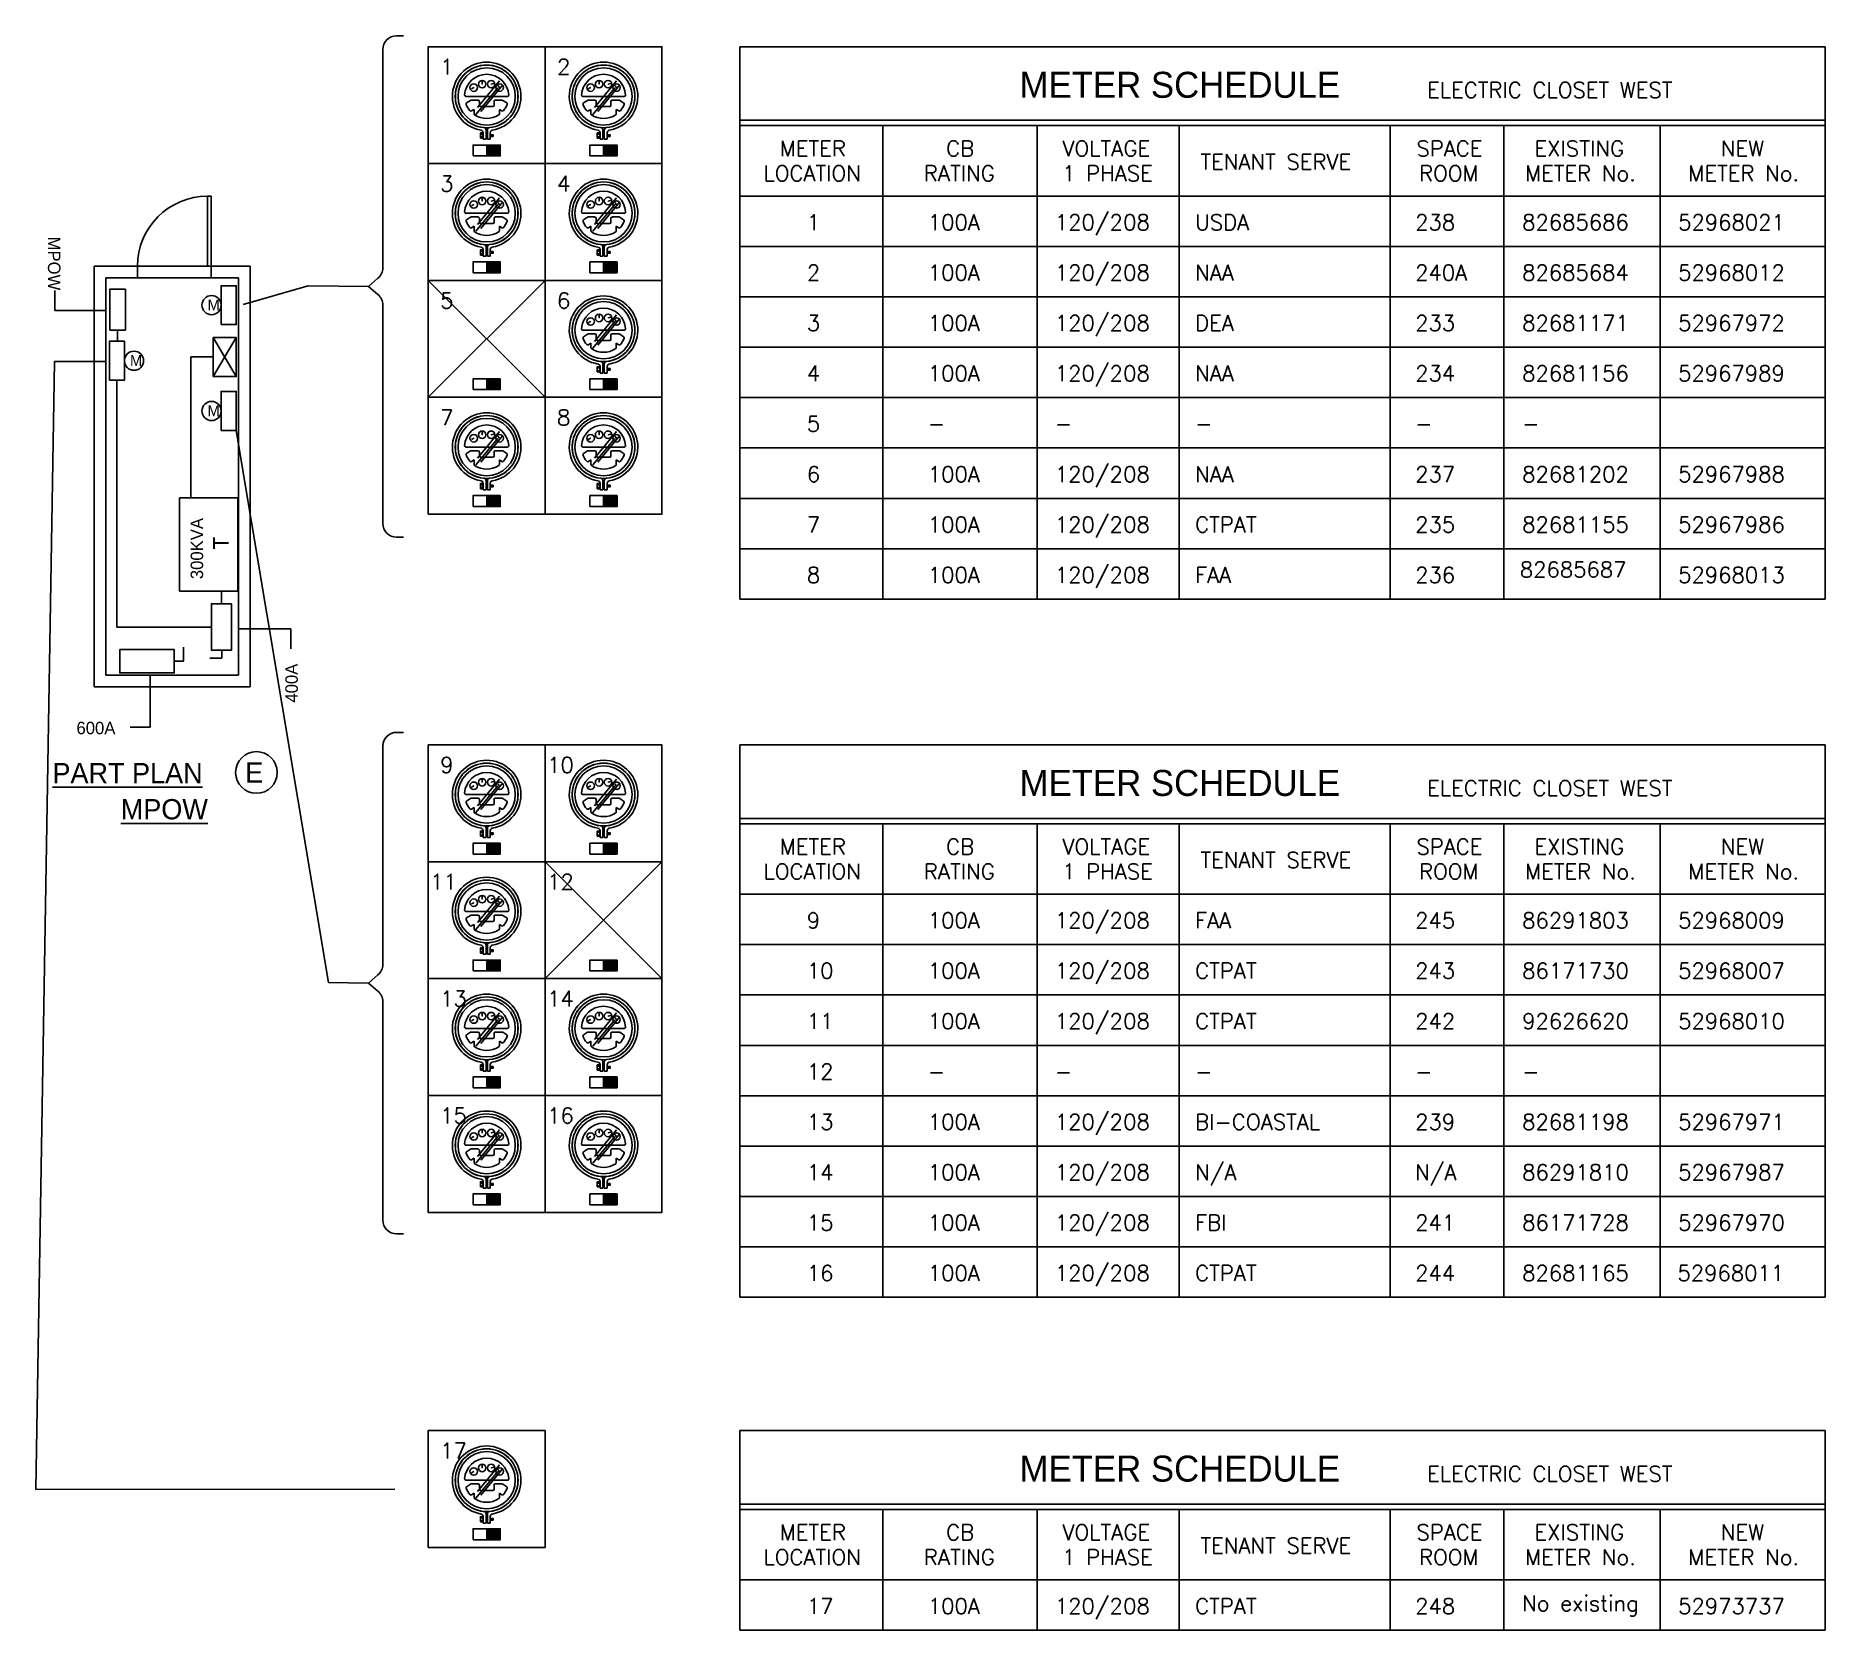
# Model space of a CAD drawing. Header units: inches. Extents: x 6906 to 14988, y -851 to 13048.
# Drawn here: x 11391 to 13229, y 3207 to 4845 of the extents above; entities that cross this region are included whole.
import ezdxf
from ezdxf.enums import TextEntityAlignment as Align

# ---------------------------------------------------------------- set-up
doc = ezdxf.new("R2010")
doc.units = ezdxf.units.IN
doc.header["$MEASUREMENT"] = 0
for name, color, linetype in [('E-EQUIP', 2, 'Continuous'), ('E-OUTLET', 6, 'Continuous'), ('E-TEXT', 7, 'Continuous')]:
    doc.layers.add(name, color=color, linetype=linetype)
doc.styles.add('ROMANS', font='ROMANS', dxfattribs={"height": 4})
doc.styles.add('SASBO', font='SASBO', dxfattribs={"height": 3})
doc.dimstyles.get("Standard").update_dxf_attribs({"dimtxt": 0.18, "dimasz": 0.18, "dimexe": 0.18, "dimexo": 0.0625, "dimgap": 0.09, "dimtad": 0, "dimtih": 1, "dimtoh": 1, "dimdec": 4, "dimzin": 0, "dimdsep": 46, "dimtxsty": 'Standard', "dimcen": 0.09, "dimadec": 0, "dimazin": 0, "dimtfac": 1, "dimtdec": 4, "dimtofl": 0, "dimtmove": 0, "dimatfit": 3, "dimfxl": 0, "dimtolj": 1, "dimtzin": 0, "dimarcsym": 0})

msp = doc.modelspace()

# ---------------------------------------------------------------- texts
at = {"style": 'ROMANS'}
for s, p in [('ELECTRIC CLOSET WEST', (12820, 4780.9)), ('TENANT SERVE', (12587.1, 4707.1)), ('ELECTRIC CLOSET WEST', (12820, 4063.7)), ('TENANT SERVE', (12587.1, 3989.9)), ('ELECTRIC CLOSET WEST', (12820, 3359.3)), ('TENANT SERVE', (12587.1, 3285.5))]:
    msp.add_text(s, height=16, dxfattribs=at).set_placement(p)
for s, p in [('METER', (12189.1, 4720.8)), ('CB', (12340.2, 4720.8)), ('VOLTAGE', (12490.5, 4720.8)), ('SPACE', (12843, 4720.8)), ('EXISTING', (12976.5, 4720.8)), ('NEW', (13144.2, 4720.8)), ('LOCATION', (12188.4, 4695.3)), ('RATING', (12339.5, 4695.3)), ('1 PHASE', (12491.7, 4695.3)), ('ROOM', (12842.3, 4695.3)), ('METER No.', (12977.8, 4695.3)), ('METER No.', (13145.4, 4695.3)), ('METER', (12189.1, 4003.6)), ('CB', (12340.2, 4003.6)), ('VOLTAGE', (12490.5, 4003.6)), ('SPACE', (12843, 4003.6)), ('EXISTING', (12976.5, 4003.6)), ('NEW', (13144.2, 4003.6)), ('LOCATION', (12188.4, 3978.1)), ('RATING', (12339.5, 3978.1)), ('1 PHASE', (12491.7, 3978.1)), ('ROOM', (12842.3, 3978.1)), ('METER No.', (12977.8, 3978.1)), ('METER No.', (13145.4, 3978.1)), ('METER', (12189.1, 3299.2)), ('CB', (12340.2, 3299.2)), ('VOLTAGE', (12490.5, 3299.2)), ('SPACE', (12843, 3299.2)), ('EXISTING', (12976.5, 3299.2)), ('NEW', (13144.2, 3299.2)), ('LOCATION', (12188.4, 3273.7)), ('RATING', (12339.5, 3273.7)), ('1 PHASE', (12491.7, 3273.7)), ('ROOM', (12842.3, 3273.7)), ('METER No.', (12977.8, 3273.7)), ('METER No.', (13145.4, 3273.7)), ('No existing', (12977.8, 3226.3))]:
    msp.add_text(s, height=16, dxfattribs=at).set_placement(p, align=Align.CENTER)
at = {"layer": 'E-TEXT', "style": 'ROMANS'}
for s, p in [('1', (11806, 4804.7)), ('2', (11926.1, 4804.7)), ('3', (11806, 4684.7)), ('4', (11926.1, 4684.7)), ('1', (12182.9, 4645)), ('100A', (12307.2, 4645)), ('120/208', (12437.7, 4645)), ('USDA', (12581.9, 4645)), ('238', (12807.9, 4645)), ('82685686', (12917.8, 4645)), ('52968021', (13078.1, 4645)), ('2', (12182.9, 4593.3)), ('100A', (12307.2, 4593.3)), ('120/208', (12437.7, 4593.3)), ('NAA', (12581.9, 4593.3)), ('240A', (12807.9, 4593.3)), ('82685684', (12917.8, 4593.3)), ('52968012', (13078.1, 4593.3)), ('5', (11806, 4564.6)), ('6', (11926.1, 4564.6)), ('120/208', (12437.7, 4541.5)), ('3', (12182.9, 4541.5)), ('100A', (12307.2, 4541.5)), ('DEA', (12581.9, 4541.5)), ('233', (12807.9, 4541.5)), ('82681171', (12917.8, 4541.5)), ('52967972', (13078.1, 4541.5)), ('4', (12182.9, 4489.8)), ('100A', (12307.2, 4489.8)), ('120/208', (12437.7, 4489.8)), ('NAA', (12581.9, 4489.8)), ('234', (12807.9, 4489.8)), ('82681156', (12917.8, 4489.8)), ('52967989', (13078.1, 4489.8)), ('7', (11806, 4444.5)), ('8', (11926.1, 4444.5)), ('5', (12182.9, 4438)), ('-', (12307.2, 4438)), ('-', (12437.7, 4438)), ('-', (12581.9, 4438)), ('-', (12807.9, 4438)), ('-', (12917.8, 4438)), ('6', (12182.9, 4386.2)), ('100A', (12307.2, 4386.2)), ('120/208', (12437.7, 4386.2)), ('NAA', (12581.9, 4386.2)), ('237', (12807.9, 4386.2)), ('82681202', (12917.8, 4386.2)), ('52967988', (13078.1, 4386.2)), ('7', (12182.9, 4334.5)), ('100A', (12307.2, 4334.5)), ('120/208', (12437.7, 4334.5)), ('CTPAT', (12581.9, 4334.5)), ('235', (12807.9, 4334.5)), ('82681155', (12917.8, 4334.5)), ('52967986', (13078.1, 4334.5)), ('82685687', (12915.3, 4288.3)), ('8', (12182.9, 4282.7)), ('100A', (12307.2, 4282.7)), ('120/208', (12437.7, 4282.7)), ('FAA', (12581.9, 4282.7)), ('236', (12807.9, 4282.7)), ('52968013', (13078.1, 4282.7)), ('9', (11806, 4087.5)), ('10', (11915.9, 4087.5)), ('11', (11795.8, 3967.5)), ('12', (11915.9, 3967.5)), ('9', (12182.9, 3927.8)), ('100A', (12307.2, 3927.8)), ('120/208', (12437.7, 3927.8)), ('FAA', (12581.9, 3927.8)), ('245', (12807.9, 3927.8)), ('86291803', (12917.8, 3927.8)), ('52968009', (13078.1, 3927.8)), ('10', (12182.9, 3876.1)), ('100A', (12307.2, 3876.1)), ('120/208', (12437.7, 3876.1)), ('CTPAT', (12581.9, 3876.1)), ('243', (12807.9, 3876.1)), ('86171730', (12917.8, 3876.1)), ('52968007', (13078.1, 3876.1)), ('13', (11806, 3847.4)), ('14', (11915.9, 3847.4)), ('120/208', (12437.7, 3824.3)), ('11', (12182.9, 3824.3)), ('100A', (12307.2, 3824.3)), ('CTPAT', (12581.9, 3824.3)), ('242', (12807.9, 3824.3)), ('92626620', (12917.8, 3824.3)), ('52968010', (13078.1, 3824.3)), ('12', (12182.9, 3772.5)), ('-', (12307.2, 3772.5)), ('-', (12437.7, 3772.5)), ('-', (12581.9, 3772.5)), ('-', (12807.9, 3772.5)), ('-', (12917.8, 3772.5)), ('15', (11806, 3727.3)), ('16', (11915.9, 3727.3)), ('13', (12182.9, 3720.8)), ('100A', (12307.2, 3720.8)), ('120/208', (12437.7, 3720.8)), ('BI-COASTAL', (12581.9, 3720.8)), ('239', (12807.9, 3720.8)), ('82681198', (12917.8, 3720.8)), ('52967971', (13078.1, 3720.8)), ('14', (12182.9, 3669)), ('100A', (12307.2, 3669)), ('120/208', (12437.7, 3669)), ('N/A', (12581.9, 3669)), ('N/A', (12807.9, 3669)), ('86291810', (12917.8, 3669)), ('52967987', (13078.1, 3669)), ('15', (12182.9, 3617.3)), ('100A', (12307.2, 3617.3)), ('120/208', (12437.7, 3617.3)), ('FBI', (12581.9, 3617.3)), ('241', (12807.9, 3617.3)), ('86171728', (12917.8, 3617.3)), ('52967970', (13078.1, 3617.3)), ('16', (12182.9, 3565.5)), ('100A', (12307.2, 3565.5)), ('120/208', (12437.7, 3565.5)), ('CTPAT', (12581.9, 3565.5)), ('244', (12807.9, 3565.5)), ('82681165', (12917.8, 3565.5)), ('52968011', (13077.2, 3565.5)), ('17', (11806, 3383.1)), ('17', (12182.9, 3223.4)), ('100A', (12307.2, 3223.4)), ('120/208', (12437.7, 3223.4)), ('CTPAT', (12581.9, 3223.4)), ('248', (12807.9, 3223.4)), ('52973737', (13078.1, 3223.4))]:
    msp.add_text(s, height=16, dxfattribs=at).set_placement(p)
at = {"layer": 'E-TEXT', "color": 6, "style": 'SASBO'}
for s, height, p in [('METER SCHEDULE', 26.703, (12401.4, 4780.9)), ('%%UPART PLAN', 20.769, (11407.7, 4076.8)), ('E', 20.8, (11605.8, 4077.3)), ('METER SCHEDULE', 26.703, (12401.4, 4063.7)), ('%%UMPOW', 20.77, (11477.9, 4039.7)), ('METER SCHEDULE', 26.703, (12401.4, 3359.3))]:
    msp.add_text(s, height=height, dxfattribs=at).set_placement(p)
at = {"layer": 'E-TEXT'}
for s, height, rotation, p in [('MPOW', 12.8, 270, (11403.1, 4638.3)), ('300KVA', 12.8, 90, (11562.5, 4286.4)), ('T', 16, 90, (11588.8, 4316.9)), ('400A', 12.8, 90, (11659.8, 4159.6))]:
    msp.add_text(s, height=height, rotation=rotation, dxfattribs=at).set_placement(p)
for s, height, p in [('M', 11.2, (11567.1, 4562.5)), ('M', 11.2, (11487.4, 4505.4)), ('M', 11.2, (11567.1, 4453.8)), ('600A', 12.8, (11432.4, 4127.1))]:
    msp.add_text(s, height=height, dxfattribs=at).set_placement(p)

# ---------------------------------------------------------------- blocks, each defined once
blk = doc.blocks.new('C')
at = {"layer": 'E-OUTLET'}
for p, q in [((10.27, 91.72), (12.9, 91.72)), ((5.27, 6.79), (5.27, 86.72)), ((3.51, 2.98), (0, 0)), ((3.51, -2.98), (0, 0)), ((5.27, -6.79), (5.27, -86.72)), ((10.27, -91.72), (12.9, -91.72))]:
    blk.add_line(p, q, dxfattribs=at)
for centre, start, end in [((10.27, 86.72), 90, 180), ((0.27, 6.79), 310.35152, 0), ((0.27, -6.79), 0, 49.64848), ((10.27, -86.72), 180, 270)]:
    blk.add_arc(centre, 5, start, end, dxfattribs=at)
blk = doc.blocks.new('METER')
at = {"layer": 'E-EQUIP', "color": 4}
for p, q in [((10060.2, 8935.5), (10012.9, 8935.5)), ((10013.6, 8928.1), (10018, 8931)), ((10026.7, 8931.3), (10018.8, 8931.3)), ((10028.2, 8929.8), (10028.2, 8925.3)), ((10044.9, 8925.3), (10044.9, 8929.8)), ((10054.3, 8931.3), (10046.3, 8931.3)), ((10059.4, 8928.1), (10055.1, 8931)), ((10019.2, 8918.9), (10022.1, 8920.7)), ((10022.1, 8920.7), (10022.1, 8915.7)), ((10029.6, 8923.9), (10043.5, 8923.9)), ((10053.9, 8918.9), (10051, 8920.7)), ((10051, 8920.7), (10051, 8915.7)), ((10029.3, 8892.4), (10032.2, 8892.4)), ((10029.3, 8889.3), (10032.2, 8889.3)), ((10032.5, 8894.2), (10032.5, 8886.6)), ((10032.5, 8886.6), (10035.8, 8886.6)), ((10035.8, 8897.1), (10035.8, 8886.6)), ((10036.4, 8889.9), (10036.4, 8891.8)), ((10037.1, 8889.9), (10037.1, 8891.8)), ((10037.3, 8897.1), (10037.3, 8886.6)), ((10040.6, 8886.6), (10037.3, 8886.6)), ((10040.6, 8894.2), (10040.6, 8886.6)), ((10040.9, 8889.9), (10040.9, 8891.8)), ((10041.6, 8889.9), (10041.6, 8891.8)), ((10042.4, 8889.9), (10042.4, 8891.8)), ((10043.1, 8889.9), (10043.1, 8891.8))]:
    blk.add_line(p, q, dxfattribs=at)
blk.add_lwpolyline([(10029.3, 8887.9), (10032.2, 8887.9), (10032.2, 8893.8), (10029.3, 8893.8)], close=True, dxfattribs=at)
for points in [[(10032.5, 8889.9), (10032.2, 8889.9), (10032.2, 8891.8), (10032.5, 8891.8)], [(10035.8, 8891.8), (10037.3, 8891.8)], [(10037.3, 8889.9), (10035.8, 8889.9)], [(10040.6, 8891.8), (10043.9, 8891.8), (10043.9, 8889.9), (10040.6, 8889.9)]]:
    blk.add_lwpolyline(points, dxfattribs=at)
blk.add_circle((10036.5, 8935.5), 35.8, dxfattribs=at)
for centre, radius, start, end in [((10036.5, 8935.5), 39.1, 279.3707, 260.6293), ((10036.5, 8935.5), 35.8, 275.2094, 264.7906), ((10036.5, 8935.5), 25.2, 3.4801, 176.5199), ((10012.9, 8936.9), 1.44, 176.5199, 270), ((10014.4, 8926.9), 1.44, 123.3289, 201.1655), ((10018.8, 8929.8), 1.44, 90, 123.3289), ((10026.7, 8929.8), 1.44, 0, 90), ((10046.3, 8929.8), 1.44, 90, 180), ((10054.3, 8929.8), 1.44, 56.6711, 90), ((10058.7, 8926.9), 1.44, 338.8345, 56.6711), ((10060.2, 8936.9), 1.44, 270, 3.4801), ((10036.5, 8935.5), 25.2, 201.1655, 220.2748), ((10018.4, 8920.2), 1.44, 220.2748, 301.4185), ((10023.5, 8915.7), 1.44, 180, 236.6769), ((10036.5, 8935.5), 25.2, 236.6769, 303.3231), ((10029.6, 8925.3), 1.44, 180, 270), ((10043.5, 8925.3), 1.44, 270, 0), ((10049.6, 8915.7), 1.44, 303.3231, 0), ((10054.6, 8920.2), 1.44, 238.5815, 319.7252), ((10036.5, 8935.5), 25.2, 319.7252, 338.8345), ((10029.7, 8894.2), 2.76, 0, 80.6293), ((10033, 8897.1), 2.76, 0, 84.7906), ((10040, 8897.1), 2.76, 95.2094, 180), ((10043.4, 8894.2), 2.76, 99.3707, 180)]:
    blk.add_arc(centre, radius, start, end, dxfattribs=at)
at = {"layer": 'E-TEXT', "color": 9}
for p, q in [((10026.2, 8922.7), (10051.3, 8953.1)), ((10030, 8918.3), (10055.1, 8948.7)), ((10024.1, 8915), (10049.2, 8945.4))]:
    blk.add_line(p, q, dxfattribs=at)
at = {"layer": 'E-TEXT', "color": 7}
for p, q in [((10031.4, 8949.5), (10031.4, 8952.6)), ((10041.6, 8949.5), (10044.7, 8950.3)), ((10051.3, 8945.5), (10049.3, 8947.9)), ((10021.7, 8945.5), (10019, 8944))]:
    blk.add_line(p, q, dxfattribs=at)
at = {"layer": 'E-TEXT', "color": 7, "const_width": 0.576}
for points in [[(10031.1, 8949.5, 1), (10031.7, 8949.5, 1)], [(10041.9, 8949.5, -1), (10041.3, 8949.5, -1)], [(10021.4, 8945.5, 1), (10022, 8945.5, 1)], [(10051.6, 8945.5, -1), (10051, 8945.5, -1)]]:
    blk.add_lwpolyline(points, format="xyb", close=True, dxfattribs=at)
at = {"layer": 'E-TEXT'}
blk.add_circle((10036.5, 8935.5), 32.7, dxfattribs=at)
at = {"layer": 'E-TEXT', "color": 9}
for centre in [(10021.7, 8945.5), (10031.4, 8949.5), (10041.6, 8949.5), (10051.3, 8945.5)]:
    blk.add_circle(centre, 4.27, dxfattribs=at)

# ---------------------------------------------------------------- hatches: boundary and pattern name
at = {"layer": 'E-TEXT'}
for points in [[(11853.9, 4721.2), (11867.8, 4721.2), (11867.8, 4732.4), (11853.9, 4732.4)], [(11974, 4721.2), (11987.9, 4721.2), (11987.9, 4732.4), (11974, 4732.4)], [(11853.9, 4601.1), (11867.8, 4601.1), (11867.8, 4612.3), (11853.9, 4612.3)], [(11974, 4601.1), (11987.9, 4601.1), (11987.9, 4612.3), (11974, 4612.3)], [(11853.9, 4481.1), (11867.8, 4481.1), (11867.8, 4492.2), (11853.9, 4492.2)], [(11974, 4481.1), (11987.9, 4481.1), (11987.9, 4492.2), (11974, 4492.2)], [(11853.9, 4361), (11867.8, 4361), (11867.8, 4372.2), (11853.9, 4372.2)], [(11974, 4361), (11987.9, 4361), (11987.9, 4372.2), (11974, 4372.2)], [(11853.9, 4004), (11867.8, 4004), (11867.8, 4015.1), (11853.9, 4015.1)], [(11974, 4004), (11987.9, 4004), (11987.9, 4015.1), (11974, 4015.1)], [(11853.9, 3883.9), (11867.8, 3883.9), (11867.8, 3895.1), (11853.9, 3895.1)], [(11974, 3883.9), (11987.9, 3883.9), (11987.9, 3895.1), (11974, 3895.1)], [(11853.9, 3763.9), (11867.8, 3763.9), (11867.8, 3775), (11853.9, 3775)], [(11974, 3763.9), (11987.9, 3763.9), (11987.9, 3775), (11974, 3775)], [(11853.9, 3643.8), (11867.8, 3643.8), (11867.8, 3654.9), (11853.9, 3654.9)], [(11974, 3643.8), (11987.9, 3643.8), (11987.9, 3654.9), (11974, 3654.9)], [(11853.9, 3299.6), (11867.8, 3299.6), (11867.8, 3310.8), (11853.9, 3310.8)]]:
    msp.add_hatch(color=256, dxfattribs=at).paths.add_polyline_path(points)

# ---------------------------------------------------------------- linework, layer by layer
for p, q in [((11474.6, 4542.3), (11474.6, 4530.8)), ((11473.9, 4237.2), (11473.9, 4490.8)), ((11581.4, 4261.1), (11581.4, 4274.1)), ((11571.1, 4237.2), (11473.9, 4237.2)), ((11759.6, 3351.7), (11390.6, 3351.3))]:
    msp.add_line(p, q)
at = {"color": 0}
for p, q in [((11550, 4370.4), (11550, 4514.9)), ((11550, 4514.9), (11573, 4514.9))]:
    msp.add_line(p, q, dxfattribs=at)
for points in [[(11466.5, 4542.3), (11466.5, 4584.2), (11482.7, 4584.2), (11482.7, 4542.3)], [(11581, 4547.9), (11581, 4587.9), (11596.5, 4587.9), (11596.5, 4547.9)], [(11466.2, 4490.8), (11466.2, 4530.8), (11481.6, 4530.8), (11481.6, 4490.8)], [(11573, 4494.6), (11573, 4534.6), (11596.5, 4534.6), (11596.5, 4494.6)], [(11581, 4439.2), (11581, 4479.2), (11596.5, 4479.2), (11596.5, 4439.2)], [(11538.3, 4370.1), (11538.3, 4274.1), (11598.3, 4274.1), (11598.3, 4370.1)], [(11591.6, 4261.1), (11591.6, 4213.3), (11571.1, 4213.3), (11571.1, 4261.1)], [(11476.9, 4214.1), (11532.9, 4214.1), (11532.9, 4190.1), (11476.9, 4190.1)]]:
    msp.add_lwpolyline(points, close=True, dxfattribs=at)
for points in [[(11532.9, 4202.1), (11542.2, 4202.1), (11542.2, 4216.5)], [(11581.7, 4213.3), (11581.7, 4205.4), (11569.5, 4205.4)]]:
    msp.add_lwpolyline(points, dxfattribs=at)
for centre in [(11571.2, 4567.9), (11491.5, 4510.8), (11571.2, 4459.2)]:
    msp.add_circle(centre, 9.85, dxfattribs=at)
at = {"layer": 'E-EQUIP', "color": 3}
for points in [[(11793.8, 4713.3), (11913.9, 4713.3), (11913.9, 4833.4), (11793.8, 4833.4)], [(11913.9, 4713.3), (12033.9, 4713.3), (12033.9, 4833.4), (11913.9, 4833.4)], [(11793.8, 4593.2), (11913.9, 4593.2), (11913.9, 4713.3), (11793.8, 4713.3)], [(11913.9, 4593.2), (12033.9, 4593.2), (12033.9, 4713.3), (11913.9, 4713.3)], [(11793.8, 4473.2), (11913.9, 4473.2), (11913.9, 4593.2), (11793.8, 4593.2)], [(11913.9, 4473.2), (12033.9, 4473.2), (12033.9, 4593.2), (11913.9, 4593.2)], [(11793.8, 4353.1), (11913.9, 4353.1), (11913.9, 4473.2), (11793.8, 4473.2)], [(11913.9, 4353.1), (12033.9, 4353.1), (12033.9, 4473.2), (11913.9, 4473.2)], [(11793.8, 3996.1), (11913.9, 3996.1), (11913.9, 4116.2), (11793.8, 4116.2)], [(11913.9, 3996.1), (12033.9, 3996.1), (12033.9, 4116.2), (11913.9, 4116.2)], [(11793.8, 3876), (11913.9, 3876), (11913.9, 3996.1), (11793.8, 3996.1)], [(11913.9, 3876), (12033.9, 3876), (12033.9, 3996.1), (11913.9, 3996.1)], [(11793.8, 3756), (11913.9, 3756), (11913.9, 3876), (11793.8, 3876)], [(11913.9, 3756), (12033.9, 3756), (12033.9, 3876), (11913.9, 3876)], [(11793.8, 3635.9), (11913.9, 3635.9), (11913.9, 3756), (11793.8, 3756)], [(11913.9, 3635.9), (12033.9, 3635.9), (12033.9, 3756), (11913.9, 3756)], [(11793.8, 3291.7), (11913.9, 3291.7), (11913.9, 3411.8), (11793.8, 3411.8)]]:
    msp.add_lwpolyline(points, close=True, dxfattribs=at)
at = {"layer": 'E-TEXT'}
for p, q in [((12114.1, 4265.9), (12114.1, 4833.4)), ((12114.1, 4833.4), (13229.1, 4833.4)), ((13229.1, 4833.4), (13229.1, 4265.9)), ((12114.1, 4757.8), (13229.1, 4757.8)), ((12114.1, 4752.3), (13229.1, 4752.3)), ((12260.8, 4752.3), (12260.8, 4265.9)), ((12419.4, 4752.3), (12419.4, 4265.9)), ((12565.5, 4752.3), (12565.5, 4265.9)), ((12782, 4752.3), (12782, 4265.9)), ((12898.8, 4752.3), (12898.8, 4265.9)), ((13059.6, 4752.3), (13059.6, 4265.9)), ((12114.1, 4680), (13229.1, 4680)), ((11793.8, 4473.2), (11913.9, 4593.2)), ((11793.8, 4593.2), (11913.9, 4473.2)), ((11573, 4534.6), (11596.5, 4494.6)), ((11573, 4494.6), (11596.5, 4534.6)), ((12114.1, 4265.9), (13229.1, 4265.9)), ((12114.1, 3548.7), (12114.1, 4116.2)), ((12114.1, 4116.2), (13229.1, 4116.2)), ((13229.1, 4116.2), (13229.1, 3548.7)), ((12114.1, 4040.6), (13229.1, 4040.6)), ((12114.1, 4035.1), (13229.1, 4035.1)), ((12260.8, 4035.1), (12260.8, 3548.7)), ((12419.4, 4035.1), (12419.4, 3548.7)), ((12565.5, 4035.1), (12565.5, 3548.7)), ((12782, 4035.1), (12782, 3548.7)), ((12898.8, 4035.1), (12898.8, 3548.7)), ((13059.6, 4035.1), (13059.6, 3548.7)), ((11913.9, 3876), (12033.9, 3996.1)), ((11913.9, 3996.1), (12033.9, 3876)), ((12114.1, 3962.8), (13229.1, 3962.8)), ((12114.1, 3548.7), (13229.1, 3548.7)), ((12114.1, 3206.7), (12114.1, 3411.8)), ((12114.1, 3411.8), (13229.1, 3411.8)), ((13229.1, 3411.8), (13229.1, 3206.7)), ((12114.1, 3336.2), (13229.1, 3336.2)), ((12114.1, 3330.7), (13229.1, 3330.7)), ((12260.8, 3330.7), (12260.8, 3206.7)), ((12419.4, 3330.7), (12419.4, 3206.7)), ((12565.5, 3330.7), (12565.5, 3206.7)), ((12782, 3330.7), (12782, 3206.7)), ((12898.8, 3330.7), (12898.8, 3206.7)), ((13059.6, 3330.7), (13059.6, 3206.7)), ((12114.1, 3258.4), (13229.1, 3258.4))]:
    msp.add_line(p, q, dxfattribs=at)
at = {"layer": 'E-TEXT', "color": 9}
for p, q in [((12114.1, 4628.3), (13229.1, 4628.3)), ((11450.7, 4607.8), (11610.7, 4607.8)), ((11450.7, 4607.8), (11450.7, 4175.8)), ((11495, 4607.8), (11495, 4595.8)), ((11573.8, 4607.8), (11501.8, 4607.8)), ((11570.8, 4607.8), (11570.8, 4595.8)), ((11610.7, 4607.8), (11610.7, 4175.8)), ((11462.7, 4595.8), (11598.7, 4595.8)), ((11462.7, 4187.8), (11462.7, 4595.8)), ((11598.7, 4595.8), (11598.7, 4187.8)), ((12114.1, 4576.5), (13229.1, 4576.5)), ((12114.1, 4524.7), (13229.1, 4524.7)), ((12114.1, 4473), (13229.1, 4473)), ((12114.1, 4421.2), (13229.1, 4421.2)), ((12114.1, 4369.4), (13229.1, 4369.4)), ((12114.1, 4317.7), (13229.1, 4317.7)), ((11450.7, 4175.8), (11610.7, 4175.8)), ((11598.7, 4187.8), (11462.7, 4187.8)), ((12114.1, 3911), (13229.1, 3911)), ((12114.1, 3859.3), (13229.1, 3859.3)), ((12114.1, 3807.5), (13229.1, 3807.5)), ((12114.1, 3755.7), (13229.1, 3755.7)), ((12114.1, 3704), (13229.1, 3704)), ((12114.1, 3652.2), (13229.1, 3652.2)), ((12114.1, 3600.5), (13229.1, 3600.5)), ((12114.1, 3206.7), (13229.1, 3206.7))]:
    msp.add_line(p, q, dxfattribs=at)
at = {"layer": 'E-TEXT'}
for points in [[(11839.9, 4721.2), (11867.8, 4721.2), (11867.8, 4732.4), (11839.9, 4732.4)], [(11853.9, 4721.2), (11867.8, 4721.2), (11867.8, 4732.4), (11853.9, 4732.4)], [(11960, 4721.2), (11987.9, 4721.2), (11987.9, 4732.4), (11960, 4732.4)], [(11974, 4721.2), (11987.9, 4721.2), (11987.9, 4732.4), (11974, 4732.4)], [(11839.9, 4601.1), (11867.8, 4601.1), (11867.8, 4612.3), (11839.9, 4612.3)], [(11853.9, 4601.1), (11867.8, 4601.1), (11867.8, 4612.3), (11853.9, 4612.3)], [(11960, 4601.1), (11987.9, 4601.1), (11987.9, 4612.3), (11960, 4612.3)], [(11974, 4601.1), (11987.9, 4601.1), (11987.9, 4612.3), (11974, 4612.3)], [(11839.9, 4481.1), (11867.8, 4481.1), (11867.8, 4492.2), (11839.9, 4492.2)], [(11853.9, 4481.1), (11867.8, 4481.1), (11867.8, 4492.2), (11853.9, 4492.2)], [(11960, 4481.1), (11987.9, 4481.1), (11987.9, 4492.2), (11960, 4492.2)], [(11974, 4481.1), (11987.9, 4481.1), (11987.9, 4492.2), (11974, 4492.2)], [(11839.9, 4361), (11867.8, 4361), (11867.8, 4372.2), (11839.9, 4372.2)], [(11853.9, 4361), (11867.8, 4361), (11867.8, 4372.2), (11853.9, 4372.2)], [(11960, 4361), (11987.9, 4361), (11987.9, 4372.2), (11960, 4372.2)], [(11974, 4361), (11987.9, 4361), (11987.9, 4372.2), (11974, 4372.2)], [(11839.9, 4004), (11867.8, 4004), (11867.8, 4015.1), (11839.9, 4015.1)], [(11853.9, 4004), (11867.8, 4004), (11867.8, 4015.1), (11853.9, 4015.1)], [(11960, 4004), (11987.9, 4004), (11987.9, 4015.1), (11960, 4015.1)], [(11974, 4004), (11987.9, 4004), (11987.9, 4015.1), (11974, 4015.1)], [(11839.9, 3883.9), (11867.8, 3883.9), (11867.8, 3895.1), (11839.9, 3895.1)], [(11853.9, 3883.9), (11867.8, 3883.9), (11867.8, 3895.1), (11853.9, 3895.1)], [(11960, 3883.9), (11987.9, 3883.9), (11987.9, 3895.1), (11960, 3895.1)], [(11974, 3883.9), (11987.9, 3883.9), (11987.9, 3895.1), (11974, 3895.1)], [(11839.9, 3763.9), (11867.8, 3763.9), (11867.8, 3775), (11839.9, 3775)], [(11853.9, 3763.9), (11867.8, 3763.9), (11867.8, 3775), (11853.9, 3775)], [(11960, 3763.9), (11987.9, 3763.9), (11987.9, 3775), (11960, 3775)], [(11974, 3763.9), (11987.9, 3763.9), (11987.9, 3775), (11974, 3775)], [(11839.9, 3643.8), (11867.8, 3643.8), (11867.8, 3654.9), (11839.9, 3654.9)], [(11853.9, 3643.8), (11867.8, 3643.8), (11867.8, 3654.9), (11853.9, 3654.9)], [(11960, 3643.8), (11987.9, 3643.8), (11987.9, 3654.9), (11960, 3654.9)], [(11974, 3643.8), (11987.9, 3643.8), (11987.9, 3654.9), (11974, 3654.9)], [(11839.9, 3299.6), (11867.8, 3299.6), (11867.8, 3310.8), (11839.9, 3310.8)], [(11853.9, 3299.6), (11867.8, 3299.6), (11867.8, 3310.8), (11853.9, 3310.8)]]:
    msp.add_lwpolyline(points, close=True, dxfattribs=at)
at = {"layer": 'E-TEXT', "color": 9}
for points in [[(11567, 4607.8), (11567, 4607.8), (11567, 4679.8), (11567, 4679.8)], [(11567, 4607.8), (11570.8, 4607.8), (11570.8, 4679.8), (11567, 4679.8)]]:
    msp.add_lwpolyline(points, close=True, dxfattribs=at)
at = {"layer": 'E-TEXT'}
msp.add_circle((11617.3, 4087.8), 21.4, dxfattribs=at)
at = {"layer": 'E-TEXT', "color": 9}
msp.add_arc((11567, 4607.8), 72, 90, 180, dxfattribs=at)

# ---------------------------------------------------------------- block references
at = {"layer": 'E-OUTLET', "xscale": 2.808000000000902, "yscale": 2.808000000000902, "zscale": 2.808}
for p in [(11732.3, 4587.1), (11732.3, 3871.5)]:
    msp.add_blockref('C', p, dxfattribs=at)
at = {"layer": 'E-TEXT', "xscale": 0.8999999999996362, "yscale": 0.8999999999996362, "zscale": 0.9}
for p in [(2821, -3259.6), (2941.1, -3259.6), (2821, -3379.7), (2941.1, -3379.7), (2941.1, -3499.8), (2821, -3619.8), (2941.1, -3619.8), (2821, -3976.8), (2941.1, -3976.8), (2821, -4096.9), (2821, -4217), (2941.1, -4217), (2821, -4337.1), (2941.1, -4337.1), (2821, -4681.2)]:
    msp.add_blockref('METER', p, dxfattribs=at)

msp.set_redraw_order([(e.dxf.handle, doc.entitydb.next_handle()) for e in msp.query("TEXT MTEXT ATTDEF DIMENSION ARC_DIMENSION")])  # texts and dimensions are drawn at this point

# ---------------------------------------------------------------- leaders
at = {"layer": 'E-TEXT'}
for points in [[(11463.3, 4562.4), (11410.2, 4562.4), (11410.2, 4583)], [(11603.5, 4568.4), (11670.4, 4587.6), (11732.3, 4587.1)], [(11463, 4510), (11409.9, 4510), (11390.6, 3351.3)], [(11596.5, 4439.2), (11691.2, 3872.1), (11732.3, 3871.5)], [(11599.6, 4235.5), (11652.6, 4235.5), (11652.6, 4214.9)], [(11508.2, 4187.3), (11508.2, 4134.2), (11487.6, 4134.2)]]:
    msp.add_leader(points, dimstyle='Standard', override={"dimgap": 0.09, "dimtad": 0}, dxfattribs=at)

doc.saveas('drawing.dxf')
